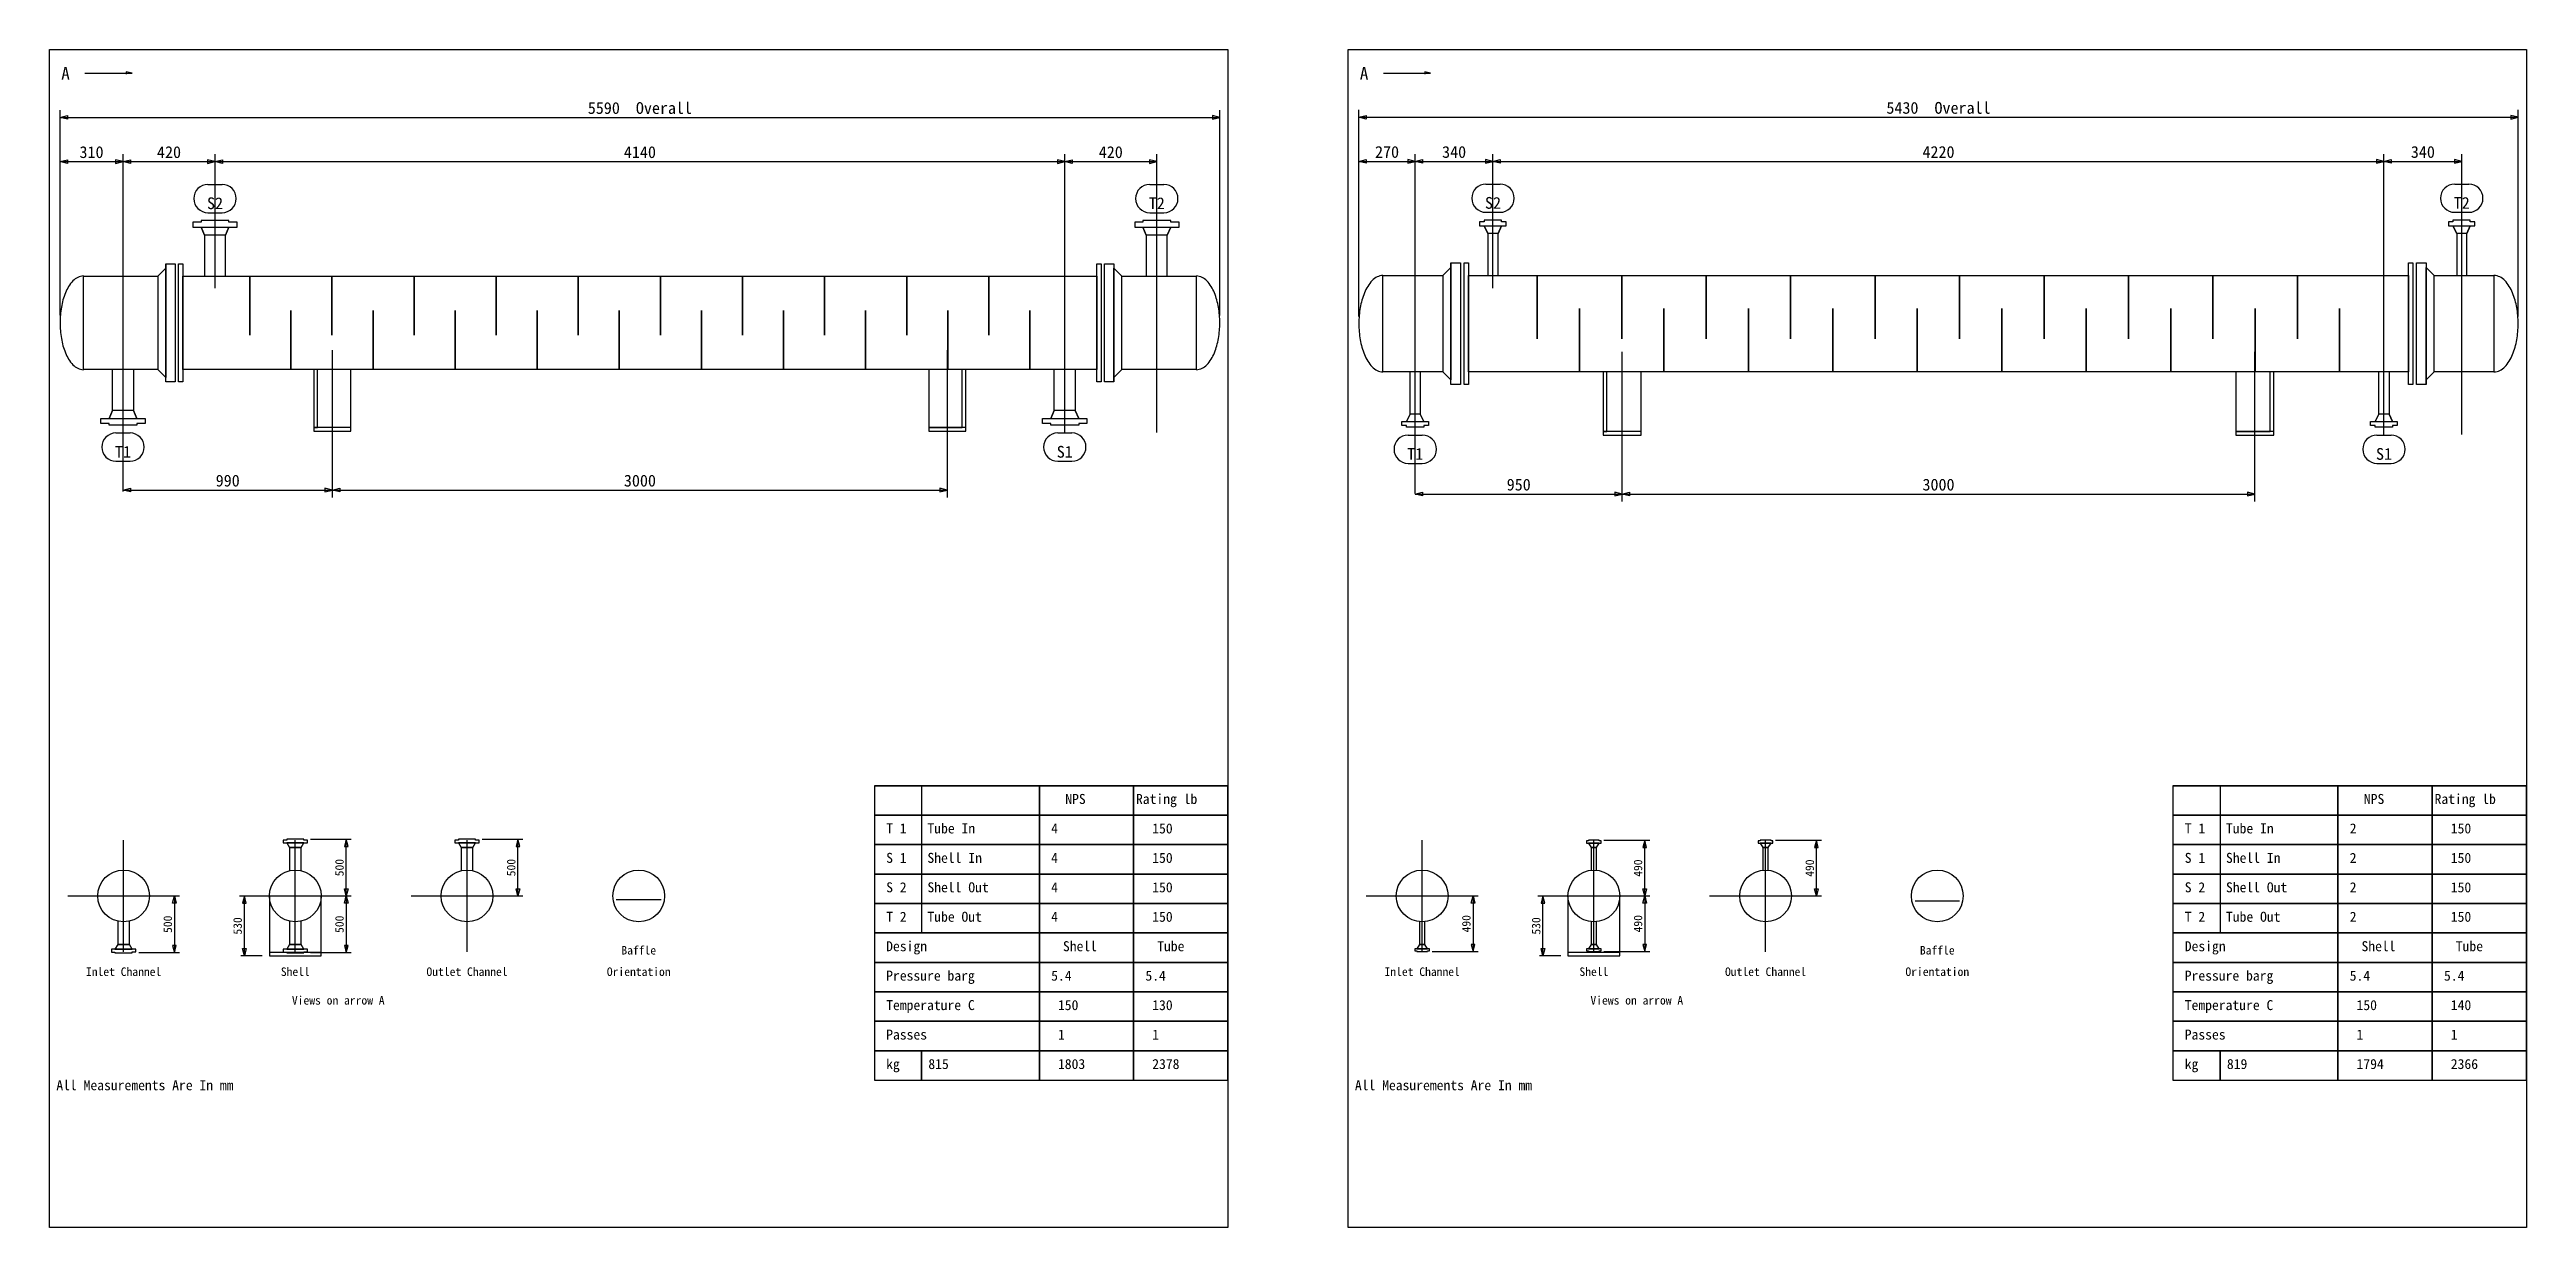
# Model space of a CAD drawing. Header units: millimetres. Extents: x -3006 to 2296, y -71 to 9552.
# Drawn here: x -3006 to -945, y -71 to 909 of the extents above; entities that cross this region are included whole.
import ezdxf
from ezdxf.enums import TextEntityAlignment as Align

# ---------------------------------------------------------------- set-up
doc = ezdxf.new("R2010")
doc.units = ezdxf.units.MM
for name, color, linetype in [('1', 7, 'Continuous'), ('11', 7, 'Continuous'), ('12', 7, 'Continuous'), ('2', 7, 'Continuous'), ('7', 7, 'Continuous'), ('8', 7, 'Continuous')]:
    doc.layers.add(name, color=color, linetype=linetype)

msp = doc.modelspace()

# ---------------------------------------------------------------- texts
at = {"layer": '1'}
for p in [(-2996.199, 894.508), (-1915.807, 894.508)]:
    msp.add_text('A', height=10.294, dxfattribs=at).set_placement(p, align=Align.TOP_LEFT)
for s, height, p in [('5590  Overall', 9.80392, (-2514.825, 852.663)), ('5430  Overall', 9.80392, (-1434.405, 852.799)), ('310', 9.8039, (-2971.08, 815.956)), ('420', 9.8039, (-2906.593, 815.956)), ('4140', 9.8039, (-2514.825, 815.956)), ('420', 9.8039, (-2123.056, 815.956)), ('270', 9.8039, (-1893.2, 816.094)), ('340', 9.8039, (-1837.404, 816.094)), ('4220', 9.8039, (-1434.405, 816.094)), ('340', 9.8039, (-1031.405, 816.094)), ('S2', 9.8039, (-2868.319, 773.383)), ('T2', 9.8039, (-2084.782, 773.383)), ('S2', 9.8039, (-1805.06, 773.692)), ('T2', 9.8039, (-999.06, 773.692)), ('T1', 9.8039, (-2944.867, 566.531)), ('S1', 9.8039, (-2161.33, 566.531)), ('T1', 9.8039, (-1869.749, 564.774)), ('S1', 9.8039, (-1063.749, 564.774)), ('990', 9.8039, (-2857.753, 542.536)), ('3000', 9.8039, (-2514.825, 542.536)), ('950', 9.8039, (-1783.651, 539.227)), ('3000', 9.8039, (-1434.405, 539.227))]:
    msp.add_text(s, height=height, dxfattribs=at).set_placement(p, align=Align.BOTTOM_CENTER)
for s, p in [('500', (-2759.146, 228.305)), ('500', (-2616.289, 228.305)), ('490', (-1678.754, 227.881)), ('490', (-1535.897, 227.881)), ('500', (-2902.003, 181.158)), ('530', (-2843.896, 179.788)), ('500', (-2759.146, 181.158)), ('490', (-1821.611, 181.584)), ('530', (-1763.504, 179.789)), ('490', (-1678.754, 181.584))]:
    msp.add_text(s, height=7.0862, rotation=90, dxfattribs=at).set_placement(p, align=Align.BOTTOM_CENTER)
for s, height, p in [('Inlet Channel', 7.08617, (-2944.378, 145.208)), ('Shell', 7.0862, (-2801.521, 145.208)), ('Outlet Channel', 7.08617, (-2658.664, 145.208)), ('Orientation', 7.08617, (-2515.807, 145.208)), ('Baffle', 7.0862, (-2515.807, 163.065)), ('Inlet Channel', 7.08617, (-1863.986, 145.209)), ('Shell', 7.0862, (-1721.129, 145.209)), ('Outlet Channel', 7.08617, (-1578.272, 145.209)), ('Orientation', 7.08617, (-1435.415, 145.209)), ('Baffle', 7.0862, (-1435.415, 163.066)), ('Views on arrow A', 7.08617, (-2765.807, 121.398)), ('Views on arrow A', 7.08617, (-1685.415, 121.399))]:
    msp.add_text(s, height=height, dxfattribs=at).set_placement(p, align=Align.TOP_CENTER)
at = {"layer": '12'}
for s, height, p in [('NPS', 8.3333, (-2160.905, 289.606)), ('Rating lb', 8.3333, (-2102.081, 289.606)), ('NPS', 8.3333, (-1080.513, 289.606)), ('Rating lb', 8.3333, (-1021.689, 289.606)), ('T 1', 8.3333, (-2309.924, 265.096)), ('Tube In', 8.3333, (-2275.611, 265.096)), ('4', 8.333, (-2172.669, 265.096)), (' 150', 8.3333, (-2094.238, 265.096)), ('T 1', 8.3333, (-1229.532, 265.097)), ('Tube In', 8.3333, (-1195.219, 265.097)), ('2', 8.333, (-1092.277, 265.097)), (' 150', 8.3333, (-1013.846, 265.097)), ('S 1', 8.3333, (-2309.924, 240.586)), ('Shell In', 8.3333, (-2275.611, 240.586)), ('4', 8.333, (-2172.669, 240.586)), (' 150', 8.3333, (-2094.238, 240.586)), ('S 1', 8.3333, (-1229.532, 240.587)), ('Shell In', 8.3333, (-1195.219, 240.587)), ('2', 8.333, (-1092.277, 240.587)), (' 150', 8.3333, (-1013.846, 240.587)), ('S 2', 8.3333, (-2309.924, 216.076)), ('Shell Out', 8.3333, (-2275.611, 216.076)), ('4', 8.333, (-2172.669, 216.076)), (' 150', 8.3333, (-2094.238, 216.076)), ('S 2', 8.3333, (-1229.532, 216.077)), ('Shell Out', 8.3333, (-1195.219, 216.077)), ('2', 8.333, (-1092.277, 216.077)), (' 150', 8.3333, (-1013.846, 216.077)), ('T 2', 8.3333, (-2309.924, 191.566)), ('Tube Out', 8.3333, (-2275.611, 191.566)), ('4', 8.333, (-2172.669, 191.566)), (' 150', 8.3333, (-2094.238, 191.566)), ('T 2', 8.3333, (-1229.532, 191.567)), ('Tube Out', 8.3333, (-1195.219, 191.567)), ('2', 8.333, (-1092.277, 191.567)), (' 150', 8.3333, (-1013.846, 191.567)), ('Design', 8.3333, (-2309.924, 167.057)), ('Shell', 8.3333, (-2162.865, 167.057)), ('Tube', 8.3333, (-2084.434, 167.057)), ('Design', 8.3333, (-1229.532, 167.057)), ('Shell', 8.3333, (-1082.473, 167.057)), ('Tube', 8.3333, (-1004.042, 167.057)), ('Pressure barg', 8.33333, (-2309.924, 142.547)), ('5.4', 8.3333, (-2172.669, 142.547)), ('5.4', 8.3333, (-2094.238, 142.547)), ('Pressure barg', 8.33333, (-1229.532, 142.548)), ('5.4', 8.3333, (-1092.277, 142.548)), ('5.4', 8.3333, (-1013.846, 142.548)), ('Temperature C', 8.33333, (-2309.924, 118.037)), (' 150', 8.3333, (-2172.669, 118.037)), (' 130', 8.3333, (-2094.238, 118.037)), ('Temperature C', 8.33333, (-1229.532, 118.038)), (' 150', 8.3333, (-1092.277, 118.038)), (' 140', 8.3333, (-1013.846, 118.038)), ('Passes', 8.3333, (-2309.924, 93.527)), (' 1', 8.3333, (-2172.669, 93.527)), (' 1', 8.3333, (-2094.238, 93.527)), ('Passes', 8.3333, (-1229.532, 93.528)), (' 1', 8.3333, (-1092.277, 93.528)), (' 1', 8.3333, (-1013.846, 93.528)), ('kg', 8.3333, (-2309.924, 69.017)), (' 815', 8.3333, (-2280.513, 69.017)), (' 1803', 8.3333, (-2172.669, 69.017)), (' 2378', 8.3333, (-2094.238, 69.017)), ('kg', 8.3333, (-1229.532, 69.018)), (' 819', 8.3333, (-1200.121, 69.018)), (' 1794', 8.3333, (-1092.277, 69.018)), (' 2366', 8.3333, (-1013.846, 69.018)), (' All Measurements Are In mm', 8.33333, (-3006.003, 51.37)), (' All Measurements Are In mm', 8.33333, (-1925.611, 51.371))]:
    msp.add_text(s, height=height, dxfattribs=at).set_placement(p, align=Align.TOP_LEFT)

# ---------------------------------------------------------------- linework, layer by layer
at = {"layer": '1'}
for p, q in [((-2976.591, 889.606), (-2937.375, 889.606)), ((-1896.199, 889.607), (-1856.983, 889.607)), ((-2997.293, 687.849), (-2997.293, 858.79)), ((-2032.356, 687.849), (-2032.356, 858.79)), ((-1916.652, 687.125), (-1916.652, 858.927)), ((-952.157, 687.125), (-952.157, 858.927)), ((-2944.867, 541.361), (-2944.867, 822.083)), ((-2944.867, 736.946), (-2944.867, 822.083)), ((-2868.319, 710.619), (-2868.319, 822.083)), ((-2161.33, 590.38), (-2161.33, 822.083)), ((-2084.782, 590.38), (-2084.782, 822.083)), ((-1869.749, 539.774), (-1869.749, 822.221)), ((-1869.749, 737.629), (-1869.749, 822.221)), ((-1805.06, 710.547), (-1805.06, 822.221)), ((-1063.749, 588.794), (-1063.749, 822.221)), ((-999.06, 588.794), (-999.06, 822.221)), ((-2874.202, 796.913), (-2862.437, 796.913)), ((-2090.665, 796.913), (-2078.9, 796.913)), ((-1810.942, 797.221), (-1799.178, 797.221)), ((-1004.943, 797.221), (-993.178, 797.221)), ((-2874.202, 773.383), (-2862.437, 773.383)), ((-2090.665, 773.383), (-2078.9, 773.383)), ((-1810.942, 773.692), (-1799.178, 773.692)), ((-1004.943, 773.692), (-993.178, 773.692)), ((-2770.639, 536.408), (-2770.639, 658.953)), ((-2259.011, 536.408), (-2259.011, 658.953)), ((-1697.552, 533.099), (-1697.552, 657.576)), ((-1171.257, 533.099), (-1171.257, 657.576)), ((-2950.749, 590.061), (-2938.985, 590.061)), ((-2167.213, 590.061), (-2155.448, 590.061)), ((-1875.631, 588.304), (-1863.867, 588.304)), ((-1069.632, 588.304), (-1057.867, 588.304)), ((-2950.749, 566.531), (-2938.985, 566.531)), ((-2167.213, 566.531), (-2155.448, 566.531)), ((-1875.631, 564.774), (-1863.867, 564.774)), ((-1069.632, 564.774), (-1057.867, 564.774)), ((-2944.378, 158.19), (-2944.378, 251.274)), ((-2801.521, 158.19), (-2801.521, 251.274)), ((-2788.936, 251.878), (-2754.979, 251.878)), ((-2658.664, 158.19), (-2658.664, 251.274)), ((-2646.079, 251.878), (-2612.122, 251.878)), ((-1863.986, 158.191), (-1863.986, 251.275)), ((-1721.129, 158.191), (-1721.129, 251.275)), ((-1712.748, 251.029), (-1674.587, 251.029)), ((-1578.272, 158.191), (-1578.272, 251.275)), ((-1569.891, 251.029), (-1531.73, 251.029)), ((-2990.92, 204.732), (-2897.836, 204.732)), ((-2848.063, 204.732), (-2754.979, 204.732)), ((-2705.206, 204.732), (-2612.122, 204.732)), ((-1910.528, 204.733), (-1817.444, 204.733)), ((-1767.671, 204.733), (-1674.587, 204.733)), ((-1624.814, 204.733), (-1531.73, 204.733)), ((-2931.793, 157.585), (-2897.836, 157.585)), ((-2829.015, 154.845), (-2846.872, 154.845)), ((-2788.936, 157.585), (-2754.979, 157.585)), ((-1855.605, 158.436), (-1817.444, 158.436)), ((-1748.623, 154.846), (-1766.48, 154.846)), ((-1712.748, 158.436), (-1674.587, 158.436))]:
    msp.add_line(p, q, dxfattribs=at)
for points in [[(-2937.375, 889.606), (-2942.277, 890.586), (-2942.277, 888.625)], [(-1856.983, 889.607), (-1861.885, 890.587), (-1861.885, 888.626)], [(-2997.293, 852.663), (-2991.146, 854.2), (-2991.146, 851.126), (-2997.293, 852.663), (-2032.441, 852.663), (-2038.418, 854.2), (-2038.418, 851.126), (-2032.441, 852.663)], [(-1916.652, 852.799), (-1910.503, 854.38), (-1910.503, 851.218), (-1916.652, 852.799), (-952.245, 852.799), (-958.218, 854.38), (-958.218, 851.218), (-952.245, 852.799)], [(-2997.293, 815.947), (-2991.146, 817.484), (-2991.146, 814.41), (-2997.293, 815.947), (-2944.867, 815.947), (-2951.015, 817.484), (-2951.015, 814.41), (-2944.867, 815.947)], [(-2944.867, 815.947), (-2938.719, 817.484), (-2938.719, 814.41), (-2944.867, 815.947), (-2868.362, 815.947), (-2874.51, 817.484), (-2874.51, 814.41), (-2868.362, 815.947)], [(-2868.362, 815.947), (-2862.214, 817.484), (-2862.214, 814.41), (-2868.362, 815.947), (-2161.373, 815.947), (-2167.521, 817.484), (-2167.521, 814.41), (-2161.373, 815.947)], [(-2161.373, 815.947), (-2155.225, 817.484), (-2155.225, 814.41), (-2161.373, 815.947), (-2084.697, 815.947), (-2090.845, 817.484), (-2090.845, 814.41), (-2084.697, 815.947)], [(-1916.652, 816.085), (-1910.503, 817.666), (-1910.503, 814.504), (-1916.652, 816.085), (-1869.749, 816.085), (-1875.897, 817.666), (-1875.897, 814.504), (-1869.749, 816.085)], [(-1869.749, 816.085), (-1863.601, 817.666), (-1863.601, 814.504), (-1869.749, 816.085), (-1805.104, 816.085), (-1811.252, 817.666), (-1811.252, 814.504), (-1805.104, 816.085)], [(-1805.104, 816.085), (-1798.956, 817.666), (-1798.956, 814.504), (-1805.104, 816.085), (-1063.793, 816.085), (-1069.942, 817.666), (-1069.942, 814.504), (-1063.793, 816.085)], [(-1063.793, 816.085), (-1057.645, 817.666), (-1057.645, 814.504), (-1063.793, 816.085), (-998.972, 816.085), (-1005.121, 817.666), (-1005.121, 814.504), (-998.972, 816.085)], [(-2944.867, 542.544), (-2938.719, 544.081), (-2938.719, 541.007), (-2944.867, 542.544), (-2770.681, 542.544), (-2776.829, 544.081), (-2776.829, 541.007), (-2770.681, 542.544)], [(-2770.681, 542.544), (-2764.534, 544.081), (-2764.534, 541.007), (-2770.681, 542.544), (-2259.054, 542.544), (-2265.201, 544.081), (-2265.201, 541.007), (-2259.054, 542.544)], [(-1869.749, 539.235), (-1863.601, 540.816), (-1863.601, 537.654), (-1869.749, 539.235), (-1697.596, 539.235), (-1703.745, 540.816), (-1703.745, 537.654), (-1697.596, 539.235)], [(-1697.596, 539.235), (-1691.448, 540.816), (-1691.448, 537.654), (-1697.596, 539.235), (-1171.301, 539.235), (-1177.449, 540.816), (-1177.449, 537.654), (-1171.301, 539.235)], [(-2759.193, 204.732), (-2760.705, 210.779), (-2757.681, 210.779), (-2759.193, 204.732), (-2759.193, 251.973), (-2760.705, 245.926), (-2757.681, 245.926), (-2759.193, 251.973)], [(-2616.336, 204.732), (-2617.847, 210.779), (-2614.824, 210.779), (-2616.336, 204.732), (-2616.336, 251.973), (-2617.847, 245.926), (-2614.824, 245.926), (-2616.336, 251.973)], [(-1678.801, 204.733), (-1680.313, 210.779), (-1677.289, 210.779), (-1678.801, 204.733), (-1678.801, 251.029), (-1680.313, 245.171), (-1677.289, 245.171), (-1678.801, 251.029)], [(-1535.944, 204.733), (-1537.455, 210.779), (-1534.432, 210.779), (-1535.944, 204.733), (-1535.944, 251.029), (-1537.455, 245.171), (-1534.432, 245.171), (-1535.944, 251.029)], [(-2902.05, 204.732), (-2900.538, 198.685), (-2903.562, 198.685), (-2902.05, 204.732), (-2902.05, 157.491), (-2900.538, 163.537), (-2903.562, 163.537), (-2902.05, 157.491)], [(-2843.849, 154.845), (-2845.361, 160.892), (-2842.337, 160.892), (-2843.849, 154.845), (-2843.849, 204.732), (-2845.361, 198.685), (-2842.337, 198.685), (-2843.849, 204.732)], [(-2759.193, 204.732), (-2757.681, 198.685), (-2760.705, 198.685), (-2759.193, 204.732), (-2759.193, 157.491), (-2757.681, 163.537), (-2760.705, 163.537), (-2759.193, 157.491)], [(-1821.658, 204.733), (-1820.146, 198.686), (-1823.17, 198.686), (-1821.658, 204.733), (-1821.658, 158.436), (-1820.146, 164.294), (-1823.17, 164.294), (-1821.658, 158.436)], [(-1763.457, 154.846), (-1764.969, 160.893), (-1761.945, 160.893), (-1763.457, 154.846), (-1763.457, 204.733), (-1764.969, 198.686), (-1761.945, 198.686), (-1763.457, 204.733)], [(-1678.801, 204.733), (-1677.289, 198.686), (-1680.313, 198.686), (-1678.801, 204.733), (-1678.801, 158.436), (-1677.289, 164.294), (-1680.313, 164.294), (-1678.801, 158.436)]]:
    msp.add_lwpolyline(points, dxfattribs=at)
for centre, start, end in [((-2874.202, 785.148), 90, 270), ((-2862.437, 785.148), 270, 90), ((-2090.665, 785.148), 90, 270), ((-2078.9, 785.148), 270, 90), ((-1810.942, 785.456), 90, 270), ((-1799.178, 785.456), 270, 90), ((-1004.943, 785.456), 90, 270), ((-993.178, 785.456), 270, 90), ((-2950.749, 578.296), 90, 270), ((-2938.985, 578.296), 270, 90), ((-2167.213, 578.296), 90, 270), ((-2155.448, 578.296), 270, 90), ((-1875.631, 576.539), 90, 270), ((-1863.867, 576.539), 270, 90), ((-1069.632, 576.539), 90, 270), ((-1057.867, 576.539), 270, 90)]:
    msp.add_arc(centre, 11.765, start, end, dxfattribs=at)
at = {"layer": '11'}
for points in [[(-3006.003, 909.188), (-2025.611, 909.188), (-2025.611, -71.204), (-3006.003, -71.204), (-3006.003, 909.188)], [(-1925.611, 909.188), (-945.219, 909.188), (-945.219, -71.204), (-1925.611, -71.204), (-1925.611, 909.188)], [(-2319.728, 296.468), (-2025.611, 296.468), (-2319.728, 296.468), (-2319.728, 271.959), (-2025.611, 271.959), (-2319.728, 271.959), (-2319.728, 247.449), (-2025.611, 247.449), (-2319.728, 247.449), (-2319.728, 222.939), (-2025.611, 222.939), (-2319.728, 222.939), (-2319.728, 198.429), (-2025.611, 198.429), (-2319.728, 198.429), (-2319.728, 173.919), (-2025.611, 173.919), (-2319.728, 173.919), (-2319.728, 149.41), (-2025.611, 149.41), (-2319.728, 149.41), (-2319.728, 124.9), (-2025.611, 124.9), (-2319.728, 124.9), (-2319.728, 100.39), (-2025.611, 100.39), (-2319.728, 100.39), (-2319.728, 75.88), (-2025.611, 75.88), (-2319.728, 75.88), (-2319.728, 51.37), (-2280.513, 51.37), (-2280.513, 75.88), (-2280.513, 51.37), (-2182.473, 51.37), (-2182.473, 296.468), (-2182.473, 51.37), (-2104.042, 51.37), (-2104.042, 296.468), (-2104.042, 51.37), (-2025.611, 51.37), (-2025.611, 296.468), (-2280.513, 296.468), (-2280.513, 173.919)], [(-1239.336, 296.469), (-945.219, 296.469), (-1239.336, 296.469), (-1239.336, 271.959), (-945.219, 271.959), (-1239.336, 271.959), (-1239.336, 247.45), (-945.219, 247.45), (-1239.336, 247.45), (-1239.336, 222.94), (-945.219, 222.94), (-1239.336, 222.94), (-1239.336, 198.43), (-945.219, 198.43), (-1239.336, 198.43), (-1239.336, 173.92), (-945.219, 173.92), (-1239.336, 173.92), (-1239.336, 149.41), (-945.219, 149.41), (-1239.336, 149.41), (-1239.336, 124.901), (-945.219, 124.901), (-1239.336, 124.901), (-1239.336, 100.391), (-945.219, 100.391), (-1239.336, 100.391), (-1239.336, 75.881), (-945.219, 75.881), (-1239.336, 75.881), (-1239.336, 51.371), (-1200.121, 51.371), (-1200.121, 75.881), (-1200.121, 51.371), (-1102.081, 51.371), (-1102.081, 296.469), (-1102.081, 51.371), (-1023.65, 51.371), (-1023.65, 296.469), (-1023.65, 51.371), (-945.219, 51.371), (-945.219, 296.469), (-1200.121, 296.469), (-1200.121, 173.92)]]:
    msp.add_lwpolyline(points, dxfattribs=at)
at = {"layer": '2'}
for p, q in [((-2977.783, 720.743), (-2977.783, 720.743)), ((-2051.867, 720.743), (-2051.867, 720.743)), ((-1896.582, 721.138), (-1896.582, 721.138)), ((-972.227, 721.138), (-972.227, 721.138)), ((-2977.783, 642.701), (-2977.783, 642.701)), ((-2051.867, 642.701), (-2051.867, 642.701)), ((-1896.582, 640.858), (-1896.582, 640.858)), ((-972.227, 640.858), (-972.227, 640.858)), ((-2823.063, 204.732), (-2823.063, 154.845)), ((-2779.979, 154.845), (-2779.979, 204.732)), ((-2534.46, 201.708), (-2497.154, 201.708)), ((-1742.671, 204.733), (-1742.671, 154.846)), ((-1699.587, 154.846), (-1699.587, 204.733)), ((-1453.848, 200.575), (-1416.981, 200.575)), ((-2823.063, 157.821), (-2779.979, 157.821)), ((-2823.063, 154.845), (-2779.979, 154.845)), ((-1742.671, 157.822), (-1699.587, 157.822)), ((-1742.671, 154.846), (-1699.587, 154.846))]:
    msp.add_line(p, q, dxfattribs=at)
for points in [[(-2859.653, 720.658), (-2859.653, 754.812), (-2856.75, 761.301), (-2849.919, 761.301), (-2849.919, 765.399), (-2856.75, 765.399), (-2856.75, 766.765), (-2879.974, 766.765), (-2879.974, 765.399), (-2886.805, 765.399), (-2886.805, 761.301), (-2879.974, 761.301), (-2856.75, 761.301), (-2859.653, 754.812), (-2877.071, 754.812), (-2879.974, 761.301), (-2877.071, 754.812), (-2877.071, 720.658)], [(-2076.159, 720.658), (-2076.159, 754.812), (-2073.085, 761.301), (-2066.254, 761.301), (-2066.254, 765.399), (-2073.085, 765.399), (-2073.085, 766.765), (-2096.309, 766.765), (-2096.309, 765.399), (-2103.14, 765.399), (-2103.14, 761.301), (-2096.309, 761.301), (-2073.085, 761.301), (-2076.159, 754.812), (-2093.577, 754.812), (-2096.309, 761.301), (-2093.577, 754.812), (-2093.577, 720.658)], [(-1800.888, 721.05), (-1800.888, 756.183), (-1797.902, 762.507), (-1794.037, 762.507), (-1794.037, 765.669), (-1797.902, 765.669), (-1797.902, 767.074), (-1812.306, 767.074), (-1812.306, 765.669), (-1816.171, 765.669), (-1816.171, 762.507), (-1812.306, 762.507), (-1797.902, 762.507), (-1800.888, 756.183), (-1809.32, 756.183), (-1812.306, 762.507), (-1809.32, 756.183), (-1809.32, 721.05)], [(-994.756, 721.05), (-994.756, 756.183), (-991.946, 762.507), (-988.081, 762.507), (-988.081, 765.669), (-991.946, 765.669), (-991.946, 767.074), (-1006.35, 767.074), (-1006.35, 765.669), (-1010.215, 765.669), (-1010.215, 762.507), (-1006.35, 762.507), (-991.946, 762.507), (-994.756, 756.183), (-1003.188, 756.183), (-1006.35, 762.507), (-1003.188, 756.183), (-1003.188, 721.05)], [(-2915.836, 720.658), (-2909.347, 727.147), (-2909.347, 730.904), (-2901.491, 730.904), (-2901.491, 632.54), (-2909.347, 632.54), (-2909.347, 730.904), (-2909.347, 636.297), (-2915.836, 642.786)], [(-2898.588, 730.904), (-2895.002, 730.904), (-2895.002, 632.54), (-2898.588, 632.54), (-2898.588, 730.904)], [(-2134.733, 730.904), (-2131.147, 730.904), (-2131.147, 632.54), (-2134.733, 632.54), (-2134.733, 730.904)], [(-2113.899, 642.786), (-2120.388, 636.297), (-2120.388, 632.54), (-2128.244, 632.54), (-2128.244, 730.904), (-2120.388, 730.904), (-2120.388, 632.54), (-2120.388, 727.147), (-2113.899, 720.658)], [(-1846.912, 721.05), (-1840.237, 727.725), (-1840.237, 731.59), (-1832.156, 731.59), (-1832.156, 630.406), (-1840.237, 630.406), (-1840.237, 731.59), (-1840.237, 634.271), (-1846.912, 640.946)], [(-1829.17, 731.59), (-1825.481, 731.59), (-1825.481, 630.406), (-1829.17, 630.406), (-1829.17, 731.59)], [(-1043.416, 731.59), (-1039.727, 731.59), (-1039.727, 630.406), (-1043.416, 630.406), (-1043.416, 731.59)], [(-1021.985, 640.946), (-1028.66, 634.271), (-1028.66, 630.406), (-1036.741, 630.406), (-1036.741, 731.59), (-1028.66, 731.59), (-1028.66, 630.406), (-1028.66, 727.725), (-1021.985, 721.05)], [(-2977.826, 720.658), (-2915.836, 720.658), (-2915.836, 642.786), (-2977.826, 642.786), (-2977.826, 720.658)], [(-2895.002, 720.658), (-2134.733, 720.658), (-2134.733, 642.786), (-2895.002, 642.786), (-2895.002, 720.658)], [(-2113.899, 720.658), (-2051.909, 720.658), (-2051.909, 642.786), (-2113.899, 642.786), (-2113.899, 720.658)], [(-1896.626, 721.05), (-1846.912, 721.05), (-1846.912, 640.946), (-1896.626, 640.946), (-1896.626, 721.05)], [(-1825.481, 721.05), (-1043.416, 721.05), (-1043.416, 640.946), (-1825.481, 640.946), (-1825.481, 721.05)], [(-1021.985, 721.05), (-972.271, 721.05), (-972.271, 640.946), (-1021.985, 640.946), (-1021.985, 721.05)], [(-2936.158, 642.786), (-2936.158, 608.632), (-2933.255, 602.143), (-2926.424, 602.143), (-2926.424, 598.044), (-2933.255, 598.044), (-2933.255, 596.678), (-2956.479, 596.678), (-2956.479, 598.044), (-2963.31, 598.044), (-2963.31, 602.143), (-2956.479, 602.143), (-2933.255, 602.143), (-2936.158, 608.632), (-2953.576, 608.632), (-2956.479, 602.143), (-2953.576, 608.632), (-2953.576, 642.786)], [(-2755.312, 591.555), (-2755.312, 642.786), (-2786.051, 642.786), (-2786.051, 591.555), (-2755.312, 591.555), (-2755.312, 594.629), (-2786.051, 594.629), (-2782.977, 594.629), (-2782.977, 642.786)], [(-2243.684, 591.555), (-2243.684, 642.786), (-2274.423, 642.786), (-2274.423, 591.555), (-2243.684, 591.555), (-2243.684, 594.629), (-2274.423, 594.629), (-2246.758, 594.629), (-2246.758, 642.786)], [(-2152.664, 642.786), (-2152.664, 608.632), (-2149.761, 602.143), (-2142.93, 602.143), (-2142.93, 598.044), (-2149.761, 598.044), (-2149.761, 596.678), (-2172.985, 596.678), (-2172.985, 598.044), (-2179.816, 598.044), (-2179.816, 602.143), (-2172.985, 602.143), (-2149.761, 602.143), (-2152.664, 608.632), (-2170.082, 608.632), (-2172.985, 602.143), (-2170.082, 608.632), (-2170.082, 642.786)], [(-1865.533, 640.946), (-1865.533, 605.813), (-1862.547, 599.489), (-1858.682, 599.489), (-1858.682, 596.327), (-1862.547, 596.327), (-1862.547, 594.921), (-1876.951, 594.921), (-1876.951, 596.327), (-1880.816, 596.327), (-1880.816, 599.489), (-1876.951, 599.489), (-1862.547, 599.489), (-1865.533, 605.813), (-1873.965, 605.813), (-1876.951, 599.489), (-1873.965, 605.813), (-1873.965, 640.946)], [(-1681.786, 588.246), (-1681.786, 640.946), (-1713.406, 640.946), (-1713.406, 588.246), (-1681.786, 588.246), (-1681.786, 591.232), (-1713.406, 591.232), (-1710.244, 591.232), (-1710.244, 640.946)], [(-1155.491, 588.246), (-1155.491, 640.946), (-1187.111, 640.946), (-1187.111, 588.246), (-1155.491, 588.246), (-1155.491, 591.232), (-1187.111, 591.232), (-1158.477, 591.232), (-1158.477, 640.946)], [(-1059.577, 640.946), (-1059.577, 605.813), (-1056.591, 599.489), (-1052.726, 599.489), (-1052.726, 596.327), (-1056.591, 596.327), (-1056.591, 594.921), (-1070.995, 594.921), (-1070.995, 596.327), (-1074.86, 596.327), (-1074.86, 599.489), (-1070.995, 599.489), (-1056.591, 599.489), (-1059.577, 605.813), (-1068.009, 605.813), (-1070.995, 599.489), (-1068.009, 605.813), (-1068.009, 640.946)], [(-2796.608, 225.707), (-2796.608, 245.17), (-2794.34, 248.949), (-2791.317, 248.949), (-2791.317, 251.217), (-2794.34, 251.217), (-2794.34, 251.973), (-2808.702, 251.973), (-2808.702, 251.217), (-2811.725, 251.217), (-2811.725, 248.949), (-2808.702, 248.949), (-2794.34, 248.949), (-2808.702, 248.949), (-2806.434, 245.17), (-2796.608, 245.17), (-2806.434, 245.17), (-2806.434, 225.707)], [(-2653.751, 225.707), (-2653.751, 245.17), (-2651.483, 248.949), (-2648.46, 248.949), (-2648.46, 251.217), (-2651.483, 251.217), (-2651.483, 251.973), (-2665.844, 251.973), (-2665.844, 251.217), (-2668.868, 251.217), (-2668.868, 248.949), (-2665.844, 248.949), (-2651.483, 248.949), (-2665.844, 248.949), (-2663.577, 245.17), (-2653.751, 245.17), (-2663.577, 245.17), (-2663.577, 225.707)], [(-1718.861, 226.086), (-1718.861, 245.171), (-1716.594, 248.761), (-1715.082, 248.761), (-1715.082, 250.462), (-1716.594, 250.462), (-1716.594, 251.029), (-1725.664, 251.029), (-1725.664, 250.462), (-1727.176, 250.462), (-1727.176, 248.761), (-1725.664, 248.761), (-1716.594, 248.761), (-1725.664, 248.761), (-1723.397, 245.171), (-1718.861, 245.171), (-1723.397, 245.171), (-1723.397, 226.086)], [(-1576.004, 226.086), (-1576.004, 245.171), (-1573.737, 248.761), (-1572.225, 248.761), (-1572.225, 250.462), (-1573.737, 250.462), (-1573.737, 251.029), (-1582.807, 251.029), (-1582.807, 250.462), (-1584.319, 250.462), (-1584.319, 248.761), (-1582.807, 248.761), (-1573.737, 248.761), (-1582.807, 248.761), (-1580.539, 245.171), (-1576.004, 245.171), (-1580.539, 245.171), (-1580.539, 226.086)], [(-2949.291, 183.757), (-2949.291, 164.293), (-2951.559, 160.514), (-2954.582, 160.514), (-2954.582, 158.058), (-2951.559, 158.058), (-2951.559, 157.491), (-2937.197, 157.491), (-2937.197, 158.246), (-2934.174, 158.246), (-2934.174, 160.514), (-2937.197, 160.514), (-2951.559, 160.514), (-2937.197, 160.514), (-2939.465, 164.293), (-2949.291, 164.293), (-2939.465, 164.293), (-2939.465, 183.757)], [(-2806.434, 183.757), (-2806.434, 164.293), (-2808.702, 160.514), (-2811.725, 160.514), (-2811.725, 158.058), (-2808.702, 158.058), (-2808.702, 157.491), (-2794.34, 157.491), (-2794.34, 158.246), (-2791.317, 158.246), (-2791.317, 160.514), (-2794.34, 160.514), (-2808.702, 160.514), (-2794.34, 160.514), (-2796.608, 164.293), (-2806.434, 164.293), (-2796.608, 164.293), (-2796.608, 183.757)], [(-1866.254, 183.38), (-1866.254, 164.294), (-1868.521, 160.704), (-1870.033, 160.704), (-1870.033, 159.003), (-1868.521, 159.003), (-1868.521, 158.436), (-1859.451, 158.436), (-1859.451, 159.003), (-1857.939, 159.003), (-1857.939, 160.704), (-1859.451, 160.704), (-1868.521, 160.704), (-1859.451, 160.704), (-1861.718, 164.294), (-1866.254, 164.294), (-1861.718, 164.294), (-1861.718, 183.38)], [(-1723.397, 183.38), (-1723.397, 164.294), (-1725.664, 160.704), (-1727.176, 160.704), (-1727.176, 159.003), (-1725.664, 159.003), (-1725.664, 158.436), (-1716.594, 158.436), (-1716.594, 159.003), (-1715.082, 159.003), (-1715.082, 160.704), (-1716.594, 160.704), (-1725.664, 160.704), (-1716.594, 160.704), (-1718.861, 164.294), (-1723.397, 164.294), (-1718.861, 164.294), (-1718.861, 183.38)]]:
    msp.add_lwpolyline(points, dxfattribs=at)
for points in [[(-2977.783, 720.743, 0.1989124), (-2986.508, 716.623, 0.09849141), (-2992.808, 706.615, 0.05459569), (-2996.183, 694.7, 0.04366094), (-2997.293, 681.722, 0.04366094), (-2996.183, 668.744, 0.05459569), (-2992.808, 656.828, 0.09849141), (-2986.508, 646.82, 0.1989124), (-2977.783, 642.701, 0.1989124)], [(-2051.867, 642.701, 0.1989124), (-2043.141, 646.82, 0.09849141), (-2036.842, 656.828, 0.05459569), (-2033.467, 668.744, 0.04366094), (-2032.356, 681.722, 0.04366094), (-2033.467, 694.7, 0.05459569), (-2036.842, 706.615, 0.09849141), (-2043.141, 716.623, 0.1989124), (-2051.867, 720.743, 0.1989124)], [(-1896.582, 721.138, 0.1989124), (-1905.557, 716.9, 0.09849141), (-1912.037, 706.605, 0.05459569), (-1915.509, 694.347, 0.04366094), (-1916.652, 680.998, 0.04366094), (-1915.509, 667.648, 0.05459569), (-1912.037, 655.391, 0.09849141), (-1905.557, 645.096, 0.1989124), (-1896.582, 640.858, 0.1989124)], [(-972.227, 640.858, 0.1989124), (-963.252, 645.096, 0.09849141), (-956.772, 655.391, 0.05459569), (-953.3, 667.648, 0.04366094), (-952.157, 680.998, 0.04366094), (-953.3, 694.347, 0.05459569), (-956.772, 706.605, 0.09849141), (-963.252, 716.9, 0.1989124), (-972.227, 721.138, 0.1989124)]]:
    msp.add_lwpolyline(points, format="xyb", dxfattribs=at)
for centre in [(-2944.378, 204.732), (-2801.521, 204.732), (-2658.664, 204.732), (-2515.807, 204.732), (-1863.986, 204.733), (-1721.129, 204.733), (-1578.272, 204.733), (-1435.415, 204.733)]:
    msp.add_circle(centre, 21.542, dxfattribs=at)
at = {"layer": '7'}
for points in [[(-2839.331, 720.658), (-2839.331, 720.658), (-2839.331, 671.476), (-2839.331, 671.476), (-2839.331, 720.658)], [(-2771.023, 720.658), (-2771.023, 720.658), (-2771.023, 671.476), (-2771.023, 671.476), (-2771.023, 720.658)], [(-2702.715, 720.658), (-2702.715, 720.658), (-2702.715, 671.476), (-2702.715, 671.476), (-2702.715, 720.658)], [(-2634.407, 720.658), (-2634.407, 720.658), (-2634.407, 671.476), (-2634.407, 671.476), (-2634.407, 720.658)], [(-2566.099, 720.658), (-2566.099, 720.658), (-2566.099, 671.476), (-2566.099, 671.476), (-2566.099, 720.658)], [(-2497.79, 720.658), (-2497.79, 720.658), (-2497.79, 671.476), (-2497.79, 671.476), (-2497.79, 720.658)], [(-2429.482, 720.658), (-2429.482, 720.658), (-2429.482, 671.476), (-2429.482, 671.476), (-2429.482, 720.658)], [(-2361.174, 720.658), (-2361.174, 720.658), (-2361.174, 671.476), (-2361.174, 671.476), (-2361.174, 720.658)], [(-2292.866, 720.658), (-2292.866, 720.658), (-2292.866, 671.476), (-2292.866, 671.476), (-2292.866, 720.658)], [(-2224.558, 720.658), (-2224.558, 720.658), (-2224.558, 671.476), (-2224.558, 671.476), (-2224.558, 720.658)], [(-1768.214, 721.05), (-1768.214, 721.05), (-1768.214, 668.35), (-1768.214, 668.35), (-1768.214, 721.05)], [(-1697.948, 721.05), (-1697.948, 721.05), (-1697.948, 668.35), (-1697.948, 668.35), (-1697.948, 721.05)], [(-1627.681, 721.05), (-1627.681, 721.05), (-1627.681, 668.35), (-1627.681, 668.35), (-1627.681, 721.05)], [(-1557.415, 721.05), (-1557.415, 721.05), (-1557.415, 668.35), (-1557.415, 668.35), (-1557.415, 721.05)], [(-1487.148, 721.05), (-1487.148, 721.05), (-1487.148, 668.35), (-1487.148, 668.35), (-1487.148, 721.05)], [(-1416.882, 721.05), (-1416.882, 721.05), (-1416.882, 668.35), (-1416.882, 668.35), (-1416.882, 721.05)], [(-1346.615, 721.05), (-1346.615, 721.05), (-1346.615, 668.35), (-1346.615, 668.35), (-1346.615, 721.05)], [(-1276.349, 721.05), (-1276.349, 721.05), (-1276.349, 668.35), (-1276.349, 668.35), (-1276.349, 721.05)], [(-1206.083, 721.05), (-1206.083, 721.05), (-1206.083, 668.35), (-1206.083, 668.35), (-1206.083, 721.05)], [(-1135.816, 721.05), (-1135.816, 721.05), (-1135.816, 668.35), (-1135.816, 668.35), (-1135.816, 721.05)]]:
    msp.add_lwpolyline(points, dxfattribs=at)
at = {"layer": '8'}
for points in [[(-2805.177, 691.968), (-2805.177, 691.968), (-2805.177, 642.786), (-2805.177, 642.786), (-2805.177, 691.968)], [(-2736.869, 691.968), (-2736.869, 691.968), (-2736.869, 642.786), (-2736.869, 642.786), (-2736.869, 691.968)], [(-2668.561, 691.968), (-2668.561, 691.968), (-2668.561, 642.786), (-2668.561, 642.786), (-2668.561, 691.968)], [(-2600.253, 691.968), (-2600.253, 691.968), (-2600.253, 642.786), (-2600.253, 642.786), (-2600.253, 691.968)], [(-2531.944, 691.968), (-2531.944, 691.968), (-2531.944, 642.786), (-2531.944, 642.786), (-2531.944, 691.968)], [(-2463.636, 691.968), (-2463.636, 691.968), (-2463.636, 642.786), (-2463.636, 642.786), (-2463.636, 691.968)], [(-2395.328, 691.968), (-2395.328, 691.968), (-2395.328, 642.786), (-2395.328, 642.786), (-2395.328, 691.968)], [(-2327.02, 691.968), (-2327.02, 691.968), (-2327.02, 642.786), (-2327.02, 642.786), (-2327.02, 691.968)], [(-2258.712, 691.968), (-2258.712, 691.968), (-2258.712, 642.786), (-2258.712, 642.786), (-2258.712, 691.968)], [(-2190.404, 691.968), (-2190.404, 691.968), (-2190.404, 642.786), (-2190.404, 642.786), (-2190.404, 691.968)], [(-1733.081, 693.646), (-1733.081, 693.646), (-1733.081, 640.946), (-1733.081, 640.946), (-1733.081, 693.646)], [(-1662.814, 693.646), (-1662.814, 693.646), (-1662.814, 640.946), (-1662.814, 640.946), (-1662.814, 693.646)], [(-1592.548, 693.646), (-1592.548, 693.646), (-1592.548, 640.946), (-1592.548, 640.946), (-1592.548, 693.646)], [(-1522.282, 693.646), (-1522.282, 693.646), (-1522.282, 640.946), (-1522.282, 640.946), (-1522.282, 693.646)], [(-1452.015, 693.646), (-1452.015, 693.646), (-1452.015, 640.946), (-1452.015, 640.946), (-1452.015, 693.646)], [(-1381.749, 693.646), (-1381.749, 693.646), (-1381.749, 640.946), (-1381.749, 640.946), (-1381.749, 693.646)], [(-1311.482, 693.646), (-1311.482, 693.646), (-1311.482, 640.946), (-1311.482, 640.946), (-1311.482, 693.646)], [(-1241.216, 693.646), (-1241.216, 693.646), (-1241.216, 640.946), (-1241.216, 640.946), (-1241.216, 693.646)], [(-1170.949, 693.646), (-1170.949, 693.646), (-1170.949, 640.946), (-1170.949, 640.946), (-1170.949, 693.646)], [(-1100.683, 693.646), (-1100.683, 693.646), (-1100.683, 640.946), (-1100.683, 640.946), (-1100.683, 693.646)]]:
    msp.add_lwpolyline(points, dxfattribs=at)

msp.set_redraw_order([(e.dxf.handle, doc.entitydb.next_handle()) for e in msp.query("TEXT MTEXT ATTDEF DIMENSION ARC_DIMENSION")])  # texts and dimensions are drawn at this point

doc.saveas('drawing.dxf')
